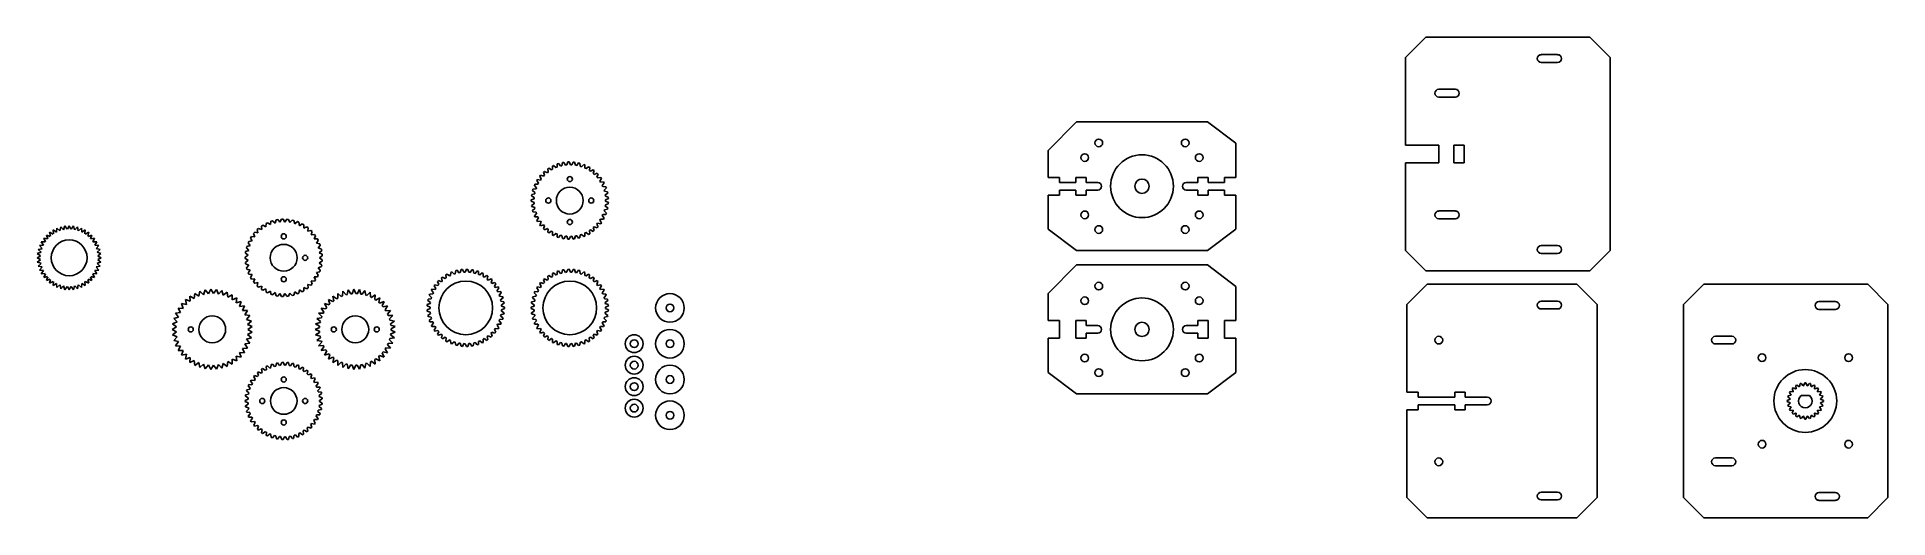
# Model space of a CAD drawing. Header units: inches. Extents: x -0.4 to 25.4, y -3.6 to 3.1.
import ezdxf

# ---------------------------------------------------------------- set-up
doc = ezdxf.new("R2010")
doc.units = ezdxf.units.IN
doc.header["$MEASUREMENT"] = 0
doc.layers.get('0').update_dxf_attribs({"lineweight": 25, "true_color": 0xffffff})

# ---------------------------------------------------------------- blocks, each defined once
blk = doc.blocks.new('bearing-gear')
at = {"color": 7, "true_color": 0x000000}
for p, q in [((-0.112, 0.487), (-0.102, 0.53)), ((-0.085, 0.533), (-0.061, 0.496)), ((-0.044, 0.498), (-0.027, 0.539)), ((-0.01, 0.54), (0.009, 0.5)), ((0.026, 0.499), (0.048, 0.538)), ((0.065, 0.536), (0.078, 0.494)), ((0.095, 0.491), (0.122, 0.526)), ((0.139, 0.522), (0.146, 0.478)), ((-0.437, 0.242), (-0.463, 0.279)), ((-0.453, 0.293), (-0.41, 0.287)), ((-0.399, 0.301), (-0.419, 0.34)), ((-0.408, 0.354), (-0.366, 0.341)), ((-0.354, 0.354), (-0.368, 0.396)), ((-0.355, 0.407), (-0.315, 0.389)), ((-0.301, 0.399), (-0.309, 0.443)), ((-0.295, 0.453), (-0.258, 0.429)), ((-0.242, 0.437), (-0.244, 0.482)), ((-0.229, 0.489), (-0.195, 0.46)), ((-0.179, 0.467), (-0.175, 0.511)), ((-0.159, 0.516), (-0.129, 0.483)), ((0.163, 0.473), (0.194, 0.504)), ((0.21, 0.497), (0.211, 0.453)), ((0.227, 0.446), (0.263, 0.472)), ((0.277, 0.463), (0.272, 0.419)), ((0.287, 0.41), (0.326, 0.431)), ((0.339, 0.42), (0.328, 0.377)), ((0.341, 0.366), (0.382, 0.381)), ((0.394, 0.369), (0.377, 0.328)), ((0.389, 0.315), (0.432, 0.324)), ((0.442, 0.31), (0.419, 0.272)), ((0.429, 0.258), (0.473, 0.261)), ((-0.54, 0.009), (-0.499, 0.026)), ((-0.498, 0.044), (-0.536, 0.067)), ((-0.534, 0.084), (-0.491, 0.095)), ((-0.487, 0.112), (-0.521, 0.141)), ((-0.517, 0.157), (-0.473, 0.163)), ((-0.467, 0.179), (-0.497, 0.212)), ((-0.49, 0.228), (-0.446, 0.227)), ((0.481, 0.246), (0.453, 0.211)), ((0.46, 0.195), (0.504, 0.193)), ((0.51, 0.177), (0.478, 0.146)), ((0.483, 0.129), (0.526, 0.121)), ((0.53, 0.104), (0.494, 0.078)), ((0.496, 0.061), (0.538, 0.046)), ((0.539, 0.029), (0.5, 0.009)), ((-0.499, -0.026), (-0.54, -0.009)), ((-0.536, -0.067), (-0.498, -0.044)), ((-0.491, -0.095), (-0.534, -0.084)), ((-0.521, -0.141), (-0.487, -0.112)), ((-0.473, -0.163), (-0.517, -0.157)), ((-0.497, -0.212), (-0.467, -0.179)), ((-0.446, -0.227), (-0.49, -0.228)), ((-0.463, -0.279), (-0.437, -0.242)), ((0.473, -0.261), (0.429, -0.258)), ((0.453, -0.211), (0.481, -0.246)), ((0.504, -0.193), (0.46, -0.195)), ((0.478, -0.146), (0.51, -0.177)), ((0.526, -0.121), (0.483, -0.129)), ((0.494, -0.078), (0.53, -0.104)), ((0.538, -0.046), (0.496, -0.061)), ((0.5, -0.009), (0.539, -0.029)), ((-0.41, -0.287), (-0.453, -0.293)), ((-0.419, -0.34), (-0.399, -0.301)), ((-0.366, -0.341), (-0.408, -0.354)), ((-0.368, -0.396), (-0.354, -0.354)), ((-0.315, -0.389), (-0.355, -0.407)), ((-0.309, -0.443), (-0.301, -0.399)), ((-0.258, -0.429), (-0.295, -0.453)), ((-0.244, -0.482), (-0.242, -0.437)), ((-0.195, -0.46), (-0.229, -0.489)), ((-0.175, -0.511), (-0.179, -0.467)), ((-0.129, -0.483), (-0.159, -0.516)), ((-0.102, -0.53), (-0.112, -0.487)), ((-0.061, -0.496), (-0.085, -0.533)), ((-0.027, -0.539), (-0.044, -0.498)), ((0.009, -0.5), (-0.01, -0.54)), ((0.048, -0.538), (0.026, -0.499)), ((0.078, -0.494), (0.065, -0.536)), ((0.122, -0.526), (0.095, -0.491)), ((0.146, -0.478), (0.139, -0.522)), ((0.194, -0.504), (0.163, -0.473)), ((0.211, -0.453), (0.21, -0.497)), ((0.263, -0.472), (0.227, -0.446)), ((0.272, -0.419), (0.277, -0.463)), ((0.326, -0.431), (0.287, -0.41)), ((0.328, -0.377), (0.339, -0.42)), ((0.382, -0.381), (0.341, -0.366)), ((0.377, -0.328), (0.394, -0.369)), ((0.432, -0.324), (0.389, -0.315)), ((0.419, -0.272), (0.442, -0.31))]:
    blk.add_line(p, q, dxfattribs=at)
for p, q in [((-0.102, 0.53), (-0.085, 0.533)), ((-0.027, 0.539), (-0.01, 0.54)), ((0.048, 0.538), (0.065, 0.536)), ((0.122, 0.526), (0.139, 0.522)), ((-0.463, 0.279), (-0.453, 0.293)), ((-0.419, 0.34), (-0.408, 0.354)), ((-0.41, 0.287), (-0.399, 0.301)), ((-0.368, 0.396), (-0.355, 0.407)), ((-0.366, 0.341), (-0.354, 0.354)), ((-0.315, 0.389), (-0.301, 0.399)), ((-0.309, 0.443), (-0.295, 0.453)), ((-0.258, 0.429), (-0.242, 0.437)), ((-0.244, 0.482), (-0.229, 0.489)), ((-0.195, 0.46), (-0.179, 0.467)), ((-0.175, 0.511), (-0.159, 0.516)), ((-0.129, 0.483), (-0.112, 0.487)), ((-0.061, 0.496), (-0.044, 0.498)), ((0.009, 0.5), (0.026, 0.499)), ((0.078, 0.494), (0.095, 0.491)), ((0.146, 0.478), (0.163, 0.473)), ((0.194, 0.504), (0.21, 0.497)), ((0.211, 0.453), (0.227, 0.446)), ((0.263, 0.472), (0.277, 0.463)), ((0.272, 0.419), (0.287, 0.41)), ((0.326, 0.431), (0.339, 0.42)), ((0.328, 0.377), (0.341, 0.366)), ((0.377, 0.328), (0.389, 0.315)), ((0.382, 0.381), (0.394, 0.369)), ((0.419, 0.272), (0.429, 0.258)), ((0.432, 0.324), (0.442, 0.31)), ((0.473, 0.261), (0.481, 0.246)), ((-0.54, -0.009), (-0.54, 0.009)), ((-0.536, 0.067), (-0.534, 0.084)), ((-0.521, 0.141), (-0.517, 0.157)), ((-0.499, 0.026), (-0.498, 0.044)), ((-0.497, 0.212), (-0.49, 0.228)), ((-0.491, 0.095), (-0.487, 0.112)), ((-0.473, 0.163), (-0.467, 0.179)), ((-0.446, 0.227), (-0.437, 0.242)), ((0.453, 0.211), (0.46, 0.195)), ((0.478, 0.146), (0.483, 0.129)), ((0.494, 0.078), (0.496, 0.061)), ((0.5, 0.009), (0.5, -0.009)), ((0.504, 0.193), (0.51, 0.177)), ((0.526, 0.121), (0.53, 0.104)), ((0.538, 0.046), (0.539, 0.029)), ((-0.534, -0.084), (-0.536, -0.067)), ((-0.517, -0.157), (-0.521, -0.141)), ((-0.498, -0.044), (-0.499, -0.026)), ((-0.49, -0.228), (-0.497, -0.212)), ((-0.487, -0.112), (-0.491, -0.095)), ((-0.467, -0.179), (-0.473, -0.163)), ((-0.437, -0.242), (-0.446, -0.227)), ((0.429, -0.258), (0.419, -0.272)), ((0.46, -0.195), (0.453, -0.211)), ((0.481, -0.246), (0.473, -0.261)), ((0.483, -0.129), (0.478, -0.146)), ((0.496, -0.061), (0.494, -0.078)), ((0.51, -0.177), (0.504, -0.193)), ((0.53, -0.104), (0.526, -0.121)), ((0.539, -0.029), (0.538, -0.046)), ((-0.453, -0.293), (-0.463, -0.279)), ((-0.408, -0.354), (-0.419, -0.34)), ((-0.399, -0.301), (-0.41, -0.287)), ((-0.355, -0.407), (-0.368, -0.396)), ((-0.354, -0.354), (-0.366, -0.341)), ((-0.301, -0.399), (-0.315, -0.389)), ((-0.295, -0.453), (-0.309, -0.443)), ((-0.242, -0.437), (-0.258, -0.429)), ((-0.229, -0.489), (-0.244, -0.482)), ((-0.179, -0.467), (-0.195, -0.46)), ((-0.159, -0.516), (-0.175, -0.511)), ((-0.112, -0.487), (-0.129, -0.483)), ((-0.044, -0.498), (-0.061, -0.496)), ((0.026, -0.499), (0.009, -0.5)), ((0.095, -0.491), (0.078, -0.494)), ((0.163, -0.473), (0.146, -0.478)), ((0.21, -0.497), (0.194, -0.504)), ((0.227, -0.446), (0.211, -0.453)), ((0.277, -0.463), (0.263, -0.472)), ((0.287, -0.41), (0.272, -0.419)), ((0.339, -0.42), (0.326, -0.431)), ((0.341, -0.366), (0.328, -0.377)), ((0.389, -0.315), (0.377, -0.328)), ((0.394, -0.369), (0.382, -0.381)), ((0.442, -0.31), (0.432, -0.324)), ((-0.085, -0.533), (-0.102, -0.53)), ((-0.01, -0.54), (-0.027, -0.539)), ((0.065, -0.536), (0.048, -0.538)), ((0.139, -0.522), (0.122, -0.526))]:
    blk.add_line(p, q)

msp = doc.modelspace()

# ---------------------------------------------------------------- linework, layer by layer
at = {"color": 7, "true_color": 0x000000}
for p, q in [((18.686, 2.8), (18.97, 3.084)), ((18.97, 3.084), (21.261, 3.084)), ((21.546, 2.8), (21.261, 3.084)), ((18.686, 1.573), (18.686, 2.8)), ((21.546, 0.1), (21.546, 2.8)), ((19.052, 1.573), (18.686, 1.573)), ((18.846, 1.573), (19.152, 1.573)), ((19.152, 1.327), (19.152, 1.573)), ((6.821, 1.267), (6.825, 1.311)), ((6.842, 1.316), (6.871, 1.283)), ((6.888, 1.287), (6.898, 1.33)), ((6.915, 1.333), (6.939, 1.296)), ((6.957, 1.298), (6.973, 1.339)), ((6.99, 1.34), (7.009, 1.3)), ((7.027, 1.299), (7.048, 1.338)), ((7.065, 1.336), (7.079, 1.294)), ((7.096, 1.291), (7.123, 1.326)), ((7.139, 1.322), (7.147, 1.278)), ((7.163, 1.273), (7.195, 1.304)), ((7.211, 1.297), (7.212, 1.253)), ((18.686, 1.327), (19.152, 1.327)), ((18.686, 0.1), (18.686, 1.327)), ((6.563, 1.042), (6.538, 1.079)), ((6.547, 1.093), (6.591, 1.087)), ((6.601, 1.101), (6.581, 1.14)), ((6.592, 1.154), (6.635, 1.141)), ((6.647, 1.154), (6.633, 1.196)), ((6.645, 1.207), (6.686, 1.189)), ((6.699, 1.199), (6.691, 1.243)), ((6.706, 1.253), (6.743, 1.229)), ((6.758, 1.237), (6.756, 1.282)), ((6.771, 1.289), (6.805, 1.26)), ((7.227, 1.246), (7.263, 1.272)), ((7.278, 1.263), (7.273, 1.219)), ((7.287, 1.21), (7.326, 1.231)), ((7.34, 1.22), (7.328, 1.177)), ((7.341, 1.166), (7.383, 1.181)), ((7.395, 1.169), (7.378, 1.128)), ((7.389, 1.115), (7.432, 1.124)), ((7.442, 1.11), (7.42, 1.072)), ((7.429, 1.058), (7.473, 1.061)), ((7.481, 1.046), (7.454, 1.011)), ((6.46, 0.809), (6.501, 0.826)), ((6.46, 0.809), (6.501, 0.826)), ((6.501, 0.774), (6.46, 0.791)), ((6.501, 0.774), (6.46, 0.791)), ((6.502, 0.844), (6.464, 0.867)), ((6.467, 0.884), (6.51, 0.895)), ((6.513, 0.912), (6.479, 0.941)), ((6.484, 0.957), (6.528, 0.963)), ((6.534, 0.979), (6.504, 1.012)), ((6.511, 1.028), (6.555, 1.027)), ((7.461, 0.995), (7.505, 0.993)), ((7.511, 0.977), (7.479, 0.946)), ((7.483, 0.929), (7.527, 0.921)), ((7.53, 0.904), (7.494, 0.878)), ((7.497, 0.861), (7.538, 0.846)), ((7.54, 0.829), (7.5, 0.809)), ((7.5, 0.791), (7.54, 0.771)), ((2.879, 0.485), (2.895, 0.53)), ((2.917, 0.534), (2.948, 0.497)), ((2.948, 0.497), (2.97, 0.539)), ((2.993, 0.54), (3.017, 0.5)), ((3.017, 0.5), (3.045, 0.538)), ((3.068, 0.536), (3.087, 0.492)), ((3.087, 0.492), (3.12, 0.527)), ((3.142, 0.521), (3.155, 0.476)), ((6.464, 0.733), (6.502, 0.756)), ((6.51, 0.705), (6.467, 0.716)), ((6.479, 0.659), (6.513, 0.688)), ((6.528, 0.637), (6.484, 0.643)), ((6.504, 0.588), (6.534, 0.621)), ((6.555, 0.573), (6.511, 0.572)), ((6.538, 0.521), (6.563, 0.558)), ((7.42, 0.528), (7.442, 0.49)), ((7.473, 0.539), (7.429, 0.542)), ((7.454, 0.589), (7.481, 0.554)), ((7.505, 0.607), (7.461, 0.605)), ((7.479, 0.654), (7.511, 0.623)), ((7.527, 0.679), (7.483, 0.671)), ((7.494, 0.722), (7.53, 0.696)), ((7.538, 0.754), (7.497, 0.739)), ((-0.332, 0.223), (-0.356, 0.273)), ((-0.356, 0.273), (-0.302, 0.263)), ((-0.3, 0.265), (-0.318, 0.318)), ((-0.318, 0.318), (-0.265, 0.3)), ((-0.263, 0.301), (-0.274, 0.356)), ((-0.274, 0.356), (-0.223, 0.332)), ((-0.221, 0.333), (-0.225, 0.389)), ((-0.225, 0.389), (-0.178, 0.358)), ((-0.176, 0.359), (-0.172, 0.415)), ((-0.172, 0.415), (-0.13, 0.378)), ((-0.128, 0.379), (-0.116, 0.434)), ((-0.116, 0.434), (-0.079, 0.392)), ((-0.077, 0.393), (-0.059, 0.445)), ((-0.059, 0.445), (-0.027, 0.399)), ((-0.025, 0.399), (0, 0.449)), ((0, 0.449), (0.025, 0.399)), ((0.027, 0.399), (0.059, 0.445)), ((0.059, 0.445), (0.077, 0.393)), ((0.079, 0.392), (0.116, 0.434)), ((0.116, 0.434), (0.127, 0.379)), ((0.13, 0.378), (0.172, 0.415)), ((0.172, 0.415), (0.176, 0.359)), ((0.178, 0.358), (0.225, 0.389)), ((0.225, 0.389), (0.221, 0.333)), ((0.223, 0.332), (0.273, 0.356)), ((0.273, 0.356), (0.263, 0.302)), ((0.265, 0.3), (0.318, 0.318)), ((0.318, 0.318), (0.3, 0.265)), ((0.301, 0.263), (0.356, 0.274)), ((0.356, 0.274), (0.332, 0.223)), ((2.559, 0.235), (2.536, 0.276)), ((2.548, 0.296), (2.595, 0.294)), ((2.595, 0.294), (2.579, 0.338)), ((2.594, 0.356), (2.64, 0.347)), ((2.64, 0.347), (2.63, 0.394)), ((2.647, 0.409), (2.692, 0.394)), ((2.692, 0.394), (2.689, 0.441)), ((2.707, 0.454), (2.75, 0.433)), ((2.75, 0.433), (2.753, 0.48)), ((2.774, 0.49), (2.813, 0.464)), ((2.813, 0.464), (2.822, 0.51)), ((2.844, 0.517), (2.879, 0.485)), ((3.155, 0.476), (3.192, 0.505)), ((3.213, 0.496), (3.219, 0.449)), ((3.219, 0.449), (3.26, 0.473)), ((3.28, 0.462), (3.28, 0.415)), ((3.28, 0.415), (3.323, 0.433)), ((3.341, 0.419), (3.335, 0.372)), ((3.335, 0.372), (3.381, 0.383)), ((3.396, 0.367), (3.383, 0.321)), ((3.383, 0.321), (3.43, 0.327)), ((3.444, 0.308), (3.424, 0.265)), ((3.424, 0.265), (3.471, 0.264)), ((6.591, 0.513), (6.547, 0.507)), ((6.581, 0.46), (6.601, 0.499)), ((6.635, 0.459), (6.592, 0.446)), ((6.633, 0.404), (6.647, 0.446)), ((6.686, 0.411), (6.645, 0.393)), ((6.691, 0.357), (6.699, 0.401)), ((6.743, 0.371), (6.706, 0.347)), ((6.756, 0.318), (6.758, 0.363)), ((6.805, 0.34), (6.771, 0.311)), ((6.825, 0.289), (6.821, 0.333)), ((6.871, 0.317), (6.842, 0.284)), ((6.898, 0.27), (6.888, 0.313)), ((6.939, 0.304), (6.915, 0.267)), ((6.973, 0.261), (6.957, 0.302)), ((7.009, 0.3), (6.99, 0.26)), ((7.048, 0.262), (7.027, 0.301)), ((7.079, 0.306), (7.065, 0.264)), ((7.123, 0.274), (7.096, 0.309)), ((7.147, 0.322), (7.139, 0.278)), ((7.195, 0.296), (7.163, 0.327)), ((7.212, 0.347), (7.211, 0.303)), ((7.263, 0.328), (7.227, 0.354)), ((7.273, 0.381), (7.278, 0.337)), ((7.326, 0.369), (7.287, 0.39)), ((7.328, 0.423), (7.34, 0.38)), ((7.383, 0.419), (7.341, 0.434)), ((7.378, 0.472), (7.395, 0.431)), ((7.432, 0.476), (7.389, 0.485)), ((-0.449, 0), (-0.399, 0.025)), ((-0.445, 0.059), (-0.393, 0.077)), ((-0.399, 0.027), (-0.445, 0.059)), ((-0.434, 0.116), (-0.379, 0.127)), ((-0.392, 0.079), (-0.434, 0.116)), ((-0.415, 0.172), (-0.359, 0.176)), ((-0.378, 0.13), (-0.415, 0.172)), ((-0.358, 0.178), (-0.389, 0.225)), ((-0.389, 0.225), (-0.333, 0.221)), ((0.333, 0.221), (0.389, 0.225)), ((0.389, 0.225), (0.358, 0.178)), ((0.359, 0.176), (0.415, 0.172)), ((0.415, 0.172), (0.378, 0.13)), ((0.379, 0.128), (0.434, 0.116)), ((0.434, 0.116), (0.392, 0.079)), ((0.393, 0.077), (0.445, 0.059)), ((0.445, 0.059), (0.399, 0.027)), ((0.399, 0.025), (0.449, 0)), ((0.449, 0), (0.399, -0.025)), ((2.46, 0.011), (2.501, 0.035)), ((2.46, 0.011), (2.501, 0.035)), ((2.501, 0.035), (2.464, 0.064)), ((2.467, 0.086), (2.511, 0.104)), ((2.511, 0.104), (2.478, 0.138)), ((2.484, 0.16), (2.53, 0.171)), ((2.53, 0.171), (2.502, 0.209)), ((2.511, 0.23), (2.559, 0.235)), ((3.482, 0.243), (3.457, 0.203)), ((3.457, 0.203), (3.504, 0.195)), ((3.511, 0.174), (3.481, 0.138)), ((3.481, 0.138), (3.526, 0.123)), ((3.531, 0.101), (3.495, 0.07)), ((3.495, 0.07), (3.538, 0.049)), ((3.539, 0.026), (3.5, 0)), ((18.97, -0.184), (18.686, 0.1)), ((21.261, -0.184), (21.546, 0.1)), ((-0.399, -0.025), (-0.449, 0)), ((-0.445, -0.059), (-0.399, -0.027)), ((-0.445, -0.059), (-0.399, -0.027)), ((-0.393, -0.077), (-0.445, -0.059)), ((-0.393, -0.077), (-0.445, -0.059)), ((-0.434, -0.116), (-0.392, -0.079)), ((-0.434, -0.116), (-0.392, -0.079)), ((-0.379, -0.128), (-0.434, -0.116)), ((-0.379, -0.128), (-0.434, -0.116)), ((-0.415, -0.172), (-0.378, -0.13)), ((-0.359, -0.176), (-0.415, -0.172)), ((-0.389, -0.225), (-0.358, -0.178)), ((-0.333, -0.221), (-0.389, -0.225)), ((-0.356, -0.274), (-0.332, -0.223)), ((0.332, -0.223), (0.356, -0.273)), ((0.389, -0.225), (0.333, -0.221)), ((0.358, -0.178), (0.389, -0.225)), ((0.415, -0.172), (0.359, -0.176)), ((0.378, -0.13), (0.415, -0.172)), ((0.434, -0.116), (0.379, -0.127)), ((0.392, -0.079), (0.434, -0.116)), ((0.445, -0.059), (0.393, -0.077)), ((0.399, -0.027), (0.445, -0.059)), ((2.501, -0.035), (2.46, -0.011)), ((2.501, -0.035), (2.46, -0.011)), ((2.464, -0.064), (2.501, -0.035)), ((2.511, -0.104), (2.467, -0.086)), ((2.478, -0.138), (2.511, -0.104)), ((2.53, -0.171), (2.484, -0.16)), ((2.502, -0.209), (2.53, -0.171)), ((2.559, -0.235), (2.511, -0.23)), ((2.536, -0.276), (2.559, -0.235)), ((3.504, -0.195), (3.457, -0.203)), ((3.457, -0.203), (3.482, -0.243)), ((3.526, -0.123), (3.481, -0.138)), ((3.481, -0.138), (3.511, -0.174)), ((3.538, -0.049), (3.495, -0.07)), ((3.495, -0.07), (3.531, -0.101)), ((3.5, 0), (3.539, -0.026)), ((5.268, -0.237), (5.273, -0.281)), ((5.318, -0.254), (5.283, -0.228)), ((5.335, -0.203), (5.334, -0.247)), ((5.383, -0.227), (5.351, -0.196)), ((5.406, -0.178), (5.399, -0.222)), ((5.45, -0.209), (5.423, -0.174)), ((5.48, -0.164), (5.467, -0.206)), ((5.519, -0.201), (5.498, -0.162)), ((5.556, -0.16), (5.537, -0.2)), ((5.589, -0.202), (5.573, -0.161)), ((5.631, -0.167), (5.606, -0.204)), ((5.658, -0.213), (5.648, -0.17)), ((5.704, -0.184), (5.675, -0.217)), ((5.725, -0.233), (5.721, -0.189)), ((5.774, -0.211), (5.741, -0.24)), ((5.788, -0.263), (5.79, -0.218)), ((5.84, -0.247), (5.803, -0.271)), ((5.846, -0.301), (5.855, -0.257)), ((18.97, -0.184), (21.261, -0.184)), ((-0.301, -0.263), (-0.356, -0.274)), ((-0.318, -0.318), (-0.3, -0.265)), ((-0.265, -0.3), (-0.318, -0.318)), ((-0.273, -0.356), (-0.263, -0.302)), ((-0.223, -0.332), (-0.273, -0.356)), ((-0.225, -0.389), (-0.221, -0.333)), ((-0.178, -0.358), (-0.225, -0.389)), ((-0.172, -0.415), (-0.176, -0.359)), ((-0.13, -0.378), (-0.172, -0.415)), ((-0.116, -0.434), (-0.127, -0.379)), ((-0.079, -0.392), (-0.116, -0.434)), ((-0.059, -0.445), (-0.077, -0.393)), ((-0.027, -0.399), (-0.059, -0.445)), ((0, -0.449), (-0.025, -0.399)), ((0.025, -0.399), (0, -0.449)), ((0.059, -0.445), (0.027, -0.399)), ((0.077, -0.393), (0.059, -0.445)), ((0.116, -0.434), (0.079, -0.392)), ((0.128, -0.379), (0.116, -0.434)), ((0.172, -0.415), (0.13, -0.378)), ((0.176, -0.359), (0.172, -0.415)), ((0.225, -0.389), (0.178, -0.358)), ((0.221, -0.333), (0.225, -0.389)), ((0.274, -0.356), (0.223, -0.332)), ((0.263, -0.301), (0.274, -0.356)), ((0.318, -0.318), (0.265, -0.3)), ((0.3, -0.265), (0.318, -0.318)), ((0.356, -0.273), (0.302, -0.263)), ((1.75, -0.567), (1.755, -0.497)), ((1.755, -0.497), (1.813, -0.536)), ((1.813, -0.536), (1.827, -0.467)), ((1.827, -0.467), (1.879, -0.515)), ((1.879, -0.515), (1.903, -0.449)), ((1.903, -0.449), (1.948, -0.503)), ((1.948, -0.503), (1.98, -0.44)), ((1.98, -0.44), (2.017, -0.5)), ((2.017, -0.5), (2.059, -0.443)), ((2.059, -0.443), (2.087, -0.508)), ((2.087, -0.508), (2.135, -0.457)), ((2.135, -0.457), (2.155, -0.524)), ((2.155, -0.524), (2.21, -0.481)), ((2.21, -0.481), (2.219, -0.551)), ((2.219, -0.551), (2.28, -0.515)), ((2.28, -0.515), (2.28, -0.585)), ((2.595, -0.294), (2.548, -0.296)), ((2.579, -0.338), (2.595, -0.294)), ((2.64, -0.347), (2.594, -0.356)), ((2.63, -0.394), (2.64, -0.347)), ((2.692, -0.394), (2.647, -0.409)), ((2.689, -0.441), (2.692, -0.394)), ((2.75, -0.433), (2.707, -0.454)), ((2.753, -0.48), (2.75, -0.433)), ((2.813, -0.464), (2.774, -0.49)), ((2.822, -0.51), (2.813, -0.464)), ((2.879, -0.485), (2.844, -0.517)), ((2.895, -0.53), (2.879, -0.485)), ((2.948, -0.497), (2.917, -0.534)), ((2.97, -0.539), (2.948, -0.497)), ((3.017, -0.5), (2.993, -0.54)), ((3.045, -0.538), (3.017, -0.5)), ((3.087, -0.492), (3.068, -0.536)), ((3.12, -0.527), (3.087, -0.492)), ((3.155, -0.476), (3.142, -0.521)), ((3.192, -0.505), (3.155, -0.476)), ((3.219, -0.449), (3.213, -0.496)), ((3.26, -0.473), (3.219, -0.449)), ((3.28, -0.415), (3.28, -0.462)), ((3.323, -0.433), (3.28, -0.415)), ((3.335, -0.372), (3.341, -0.419)), ((3.381, -0.383), (3.335, -0.372)), ((3.383, -0.321), (3.396, -0.367)), ((3.43, -0.327), (3.383, -0.321)), ((3.471, -0.264), (3.424, -0.265)), ((3.424, -0.265), (3.444, -0.308)), ((3.758, -0.563), (3.755, -0.497)), ((3.755, -0.497), (3.805, -0.54)), ((3.821, -0.533), (3.827, -0.467)), ((3.827, -0.467), (3.871, -0.517)), ((3.888, -0.513), (3.903, -0.449)), ((3.903, -0.449), (3.939, -0.504)), ((3.956, -0.502), (3.98, -0.44)), ((3.98, -0.44), (4.009, -0.5)), ((4.026, -0.501), (4.059, -0.443)), ((4.059, -0.443), (4.078, -0.506)), ((4.095, -0.509), (4.135, -0.457)), ((4.135, -0.457), (4.146, -0.522)), ((4.163, -0.527), (4.21, -0.481)), ((4.21, -0.481), (4.211, -0.547)), ((4.227, -0.554), (4.28, -0.515)), ((4.28, -0.515), (4.272, -0.581)), ((5.085, -0.505), (5.041, -0.507)), ((5.065, -0.454), (5.092, -0.489)), ((5.117, -0.442), (5.073, -0.439)), ((5.104, -0.39), (5.126, -0.428)), ((5.157, -0.385), (5.114, -0.376)), ((5.151, -0.331), (5.168, -0.372)), ((5.204, -0.334), (5.163, -0.319)), ((5.206, -0.28), (5.217, -0.323)), ((5.259, -0.29), (5.22, -0.269)), ((5.9, -0.293), (5.86, -0.311)), ((5.899, -0.346), (5.913, -0.304)), ((5.954, -0.346), (5.911, -0.359)), ((5.945, -0.399), (5.965, -0.36)), ((5.999, -0.407), (5.955, -0.413)), ((5.983, -0.458), (6.008, -0.421)), ((6.035, -0.472), (5.991, -0.473)), ((6.012, -0.521), (6.042, -0.488)), ((18.702, -0.65), (18.987, -0.366)), ((18.987, -0.366), (21.078, -0.366)), ((21.362, -0.65), (21.078, -0.366)), ((22.57, -0.65), (22.854, -0.366)), ((22.854, -0.366), (25.146, -0.366)), ((25.43, -0.65), (25.146, -0.366)), ((1.488, -0.772), (1.559, -0.765)), ((1.53, -0.829), (1.488, -0.772)), ((1.559, -0.765), (1.525, -0.703)), ((1.525, -0.703), (1.595, -0.706)), ((1.595, -0.706), (1.571, -0.64)), ((1.571, -0.64), (1.64, -0.653)), ((1.64, -0.653), (1.625, -0.584)), ((1.625, -0.584), (1.692, -0.606)), ((1.692, -0.606), (1.687, -0.536)), ((1.687, -0.536), (1.75, -0.567)), ((2.28, -0.585), (2.345, -0.559)), ((2.345, -0.559), (2.335, -0.628)), ((2.335, -0.628), (2.403, -0.611)), ((2.403, -0.611), (2.383, -0.679)), ((2.383, -0.679), (2.453, -0.671)), ((2.453, -0.671), (2.424, -0.735)), ((2.424, -0.735), (2.494, -0.737)), ((2.494, -0.737), (2.457, -0.797)), ((3.533, -0.821), (3.488, -0.772)), ((3.488, -0.772), (3.554, -0.773)), ((3.563, -0.758), (3.525, -0.703)), ((3.525, -0.703), (3.59, -0.713)), ((3.601, -0.699), (3.571, -0.64)), ((3.571, -0.64), (3.634, -0.659)), ((3.646, -0.646), (3.625, -0.584)), ((3.625, -0.584), (3.685, -0.611)), ((3.699, -0.601), (3.687, -0.536)), ((3.687, -0.536), (3.742, -0.571)), ((4.287, -0.59), (4.345, -0.559)), ((4.345, -0.559), (4.328, -0.623)), ((4.341, -0.634), (4.403, -0.611)), ((4.403, -0.611), (4.377, -0.672)), ((4.389, -0.685), (4.453, -0.671)), ((4.453, -0.671), (4.419, -0.728)), ((4.429, -0.742), (4.494, -0.737)), ((4.494, -0.737), (4.453, -0.789)), ((5.006, -0.671), (5.046, -0.691)), ((5.046, -0.709), (5.006, -0.729)), ((5.049, -0.639), (5.007, -0.654)), ((5.007, -0.746), (5.049, -0.761)), ((5.015, -0.596), (5.052, -0.622)), ((5.063, -0.571), (5.019, -0.579)), ((5.035, -0.523), (5.067, -0.554)), ((6.062, -0.543), (6.018, -0.537)), ((6.033, -0.588), (6.067, -0.559)), ((6.079, -0.616), (6.036, -0.605)), ((6.044, -0.656), (6.081, -0.633)), ((6.081, -0.767), (6.044, -0.744)), ((6.085, -0.691), (6.045, -0.674)), ((6.045, -0.726), (6.085, -0.709)), ((18.702, -1.877), (18.702, -0.65)), ((21.362, -3.35), (21.362, -0.65)), ((22.57, -0.65), (22.57, -3.35)), ((25.43, -3.35), (25.43, -0.65)), ((1.44, -1), (1.501, -0.965)), ((1.501, -1.035), (1.44, -1)), ((1.445, -0.922), (1.511, -0.896)), ((1.501, -0.965), (1.445, -0.922)), ((1.445, -1.078), (1.501, -1.035)), ((1.462, -0.846), (1.53, -0.829)), ((1.511, -0.896), (1.462, -0.846)), ((2.457, -0.797), (2.526, -0.808)), ((2.526, -0.808), (2.481, -0.862)), ((2.481, -0.862), (2.548, -0.884)), ((2.548, -0.884), (2.495, -0.93)), ((2.495, -0.93), (2.559, -0.961)), ((2.559, -0.961), (2.5, -1)), ((2.5, -1), (2.559, -1.039)), ((3.44, -1), (3.501, -0.974)), ((3.44, -1), (3.501, -0.974)), ((3.501, -1.026), (3.44, -1)), ((3.501, -1.026), (3.44, -1)), ((3.445, -0.922), (3.509, -0.905)), ((3.502, -0.956), (3.445, -0.922)), ((3.462, -0.846), (3.527, -0.837)), ((3.513, -0.888), (3.462, -0.846)), ((4.46, -0.805), (4.526, -0.808)), ((4.526, -0.808), (4.478, -0.854)), ((4.483, -0.871), (4.548, -0.884)), ((4.548, -0.884), (4.494, -0.922)), ((4.496, -0.939), (4.559, -0.961)), ((4.559, -0.961), (4.5, -0.991)), ((4.5, -1.009), (4.559, -1.039)), ((5.052, -0.778), (5.015, -0.804)), ((5.019, -0.821), (5.063, -0.829)), ((5.067, -0.846), (5.035, -0.877)), ((5.041, -0.893), (5.085, -0.895)), ((5.092, -0.911), (5.065, -0.946)), ((5.073, -0.961), (5.117, -0.958)), ((5.126, -0.972), (5.104, -1.01)), ((5.114, -1.024), (5.157, -1.015)), ((5.168, -1.028), (5.151, -1.069)), ((5.965, -1.04), (5.945, -1.001)), ((5.955, -0.987), (5.999, -0.993)), ((6.008, -0.979), (5.983, -0.942)), ((5.991, -0.927), (6.035, -0.928)), ((6.042, -0.912), (6.012, -0.879)), ((6.018, -0.863), (6.062, -0.857)), ((6.067, -0.841), (6.033, -0.812)), ((6.036, -0.795), (6.079, -0.784)), ((1.511, -1.104), (1.445, -1.078)), ((1.462, -1.154), (1.511, -1.104)), ((1.53, -1.171), (1.462, -1.154)), ((1.488, -1.228), (1.53, -1.171)), ((1.559, -1.235), (1.488, -1.228)), ((1.525, -1.297), (1.559, -1.235)), ((1.595, -1.294), (1.525, -1.297)), ((1.571, -1.36), (1.595, -1.294)), ((2.494, -1.263), (2.424, -1.265)), ((2.424, -1.265), (2.453, -1.329)), ((2.526, -1.192), (2.457, -1.203)), ((2.457, -1.203), (2.494, -1.263)), ((2.548, -1.116), (2.481, -1.138)), ((2.481, -1.138), (2.526, -1.192)), ((2.559, -1.039), (2.495, -1.07)), ((2.495, -1.07), (2.548, -1.116)), ((3.445, -1.078), (3.502, -1.044)), ((3.509, -1.095), (3.445, -1.078)), ((3.462, -1.154), (3.513, -1.112)), ((3.527, -1.163), (3.462, -1.154)), ((3.488, -1.228), (3.533, -1.179)), ((3.554, -1.227), (3.488, -1.228)), ((3.525, -1.297), (3.563, -1.242)), ((3.59, -1.287), (3.525, -1.297)), ((4.419, -1.272), (4.453, -1.329)), ((4.494, -1.263), (4.429, -1.258)), ((4.453, -1.211), (4.494, -1.263)), ((4.526, -1.192), (4.46, -1.195)), ((4.478, -1.146), (4.526, -1.192)), ((4.548, -1.116), (4.483, -1.129)), ((4.494, -1.078), (4.548, -1.116)), ((4.559, -1.039), (4.496, -1.061)), ((5.163, -1.081), (5.204, -1.066)), ((5.217, -1.077), (5.206, -1.12)), ((5.22, -1.131), (5.259, -1.11)), ((5.273, -1.119), (5.268, -1.163)), ((5.283, -1.172), (5.318, -1.146)), ((5.334, -1.153), (5.335, -1.197)), ((5.351, -1.204), (5.383, -1.173)), ((5.399, -1.178), (5.406, -1.222)), ((5.423, -1.226), (5.45, -1.191)), ((5.467, -1.194), (5.48, -1.236)), ((5.498, -1.238), (5.519, -1.199)), ((5.537, -1.2), (5.556, -1.24)), ((5.573, -1.239), (5.589, -1.198)), ((5.606, -1.196), (5.631, -1.233)), ((5.648, -1.23), (5.658, -1.187)), ((5.675, -1.183), (5.704, -1.216)), ((5.721, -1.211), (5.725, -1.167)), ((5.741, -1.16), (5.774, -1.189)), ((5.79, -1.182), (5.788, -1.137)), ((5.803, -1.129), (5.84, -1.153)), ((5.855, -1.143), (5.846, -1.099)), ((5.86, -1.089), (5.9, -1.107)), ((5.913, -1.096), (5.899, -1.054)), ((5.911, -1.041), (5.954, -1.054)), ((1.64, -1.347), (1.571, -1.36)), ((1.625, -1.416), (1.64, -1.347)), ((1.692, -1.394), (1.625, -1.416)), ((1.687, -1.464), (1.692, -1.394)), ((1.75, -1.433), (1.687, -1.464)), ((1.755, -1.503), (1.75, -1.433)), ((1.813, -1.464), (1.755, -1.503)), ((1.827, -1.533), (1.813, -1.464)), ((1.879, -1.485), (1.827, -1.533)), ((1.903, -1.551), (1.879, -1.485)), ((1.948, -1.497), (1.903, -1.551)), ((1.98, -1.56), (1.948, -1.497)), ((2.017, -1.5), (1.98, -1.56)), ((2.059, -1.557), (2.017, -1.5)), ((2.087, -1.492), (2.059, -1.557)), ((2.135, -1.543), (2.087, -1.492)), ((2.155, -1.476), (2.135, -1.543)), ((2.21, -1.519), (2.155, -1.476)), ((2.219, -1.449), (2.21, -1.519)), ((2.28, -1.485), (2.219, -1.449)), ((2.28, -1.415), (2.28, -1.485)), ((2.345, -1.441), (2.28, -1.415)), ((2.335, -1.372), (2.345, -1.441)), ((2.403, -1.389), (2.335, -1.372)), ((2.383, -1.321), (2.403, -1.389)), ((2.453, -1.329), (2.383, -1.321)), ((2.705, -1.547), (2.742, -1.571)), ((2.758, -1.563), (2.756, -1.518)), ((2.771, -1.511), (2.805, -1.54)), ((2.821, -1.533), (2.825, -1.489)), ((2.841, -1.484), (2.871, -1.517)), ((2.888, -1.513), (2.898, -1.47)), ((2.915, -1.467), (2.939, -1.504)), ((2.956, -1.502), (2.973, -1.461)), ((2.99, -1.46), (3.009, -1.5)), ((3.026, -1.501), (3.048, -1.462)), ((3.065, -1.464), (3.078, -1.506)), ((3.095, -1.509), (3.122, -1.474)), ((3.139, -1.478), (3.146, -1.522)), ((3.163, -1.527), (3.194, -1.496)), ((3.21, -1.503), (3.211, -1.547)), ((3.227, -1.554), (3.263, -1.528)), ((3.277, -1.537), (3.272, -1.581)), ((3.571, -1.36), (3.601, -1.301)), ((3.634, -1.341), (3.571, -1.36)), ((3.625, -1.416), (3.646, -1.354)), ((3.685, -1.389), (3.625, -1.416)), ((3.687, -1.464), (3.699, -1.399)), ((3.742, -1.429), (3.687, -1.464)), ((3.755, -1.503), (3.758, -1.437)), ((3.805, -1.46), (3.755, -1.503)), ((3.827, -1.533), (3.821, -1.467)), ((3.871, -1.483), (3.827, -1.533)), ((3.903, -1.551), (3.888, -1.487)), ((3.939, -1.496), (3.903, -1.551)), ((3.98, -1.56), (3.956, -1.498)), ((4.009, -1.5), (3.98, -1.56)), ((4.059, -1.557), (4.026, -1.499)), ((4.078, -1.494), (4.059, -1.557)), ((4.135, -1.543), (4.095, -1.491)), ((4.146, -1.478), (4.135, -1.543)), ((4.21, -1.519), (4.163, -1.473)), ((4.211, -1.453), (4.21, -1.519)), ((4.28, -1.485), (4.227, -1.446)), ((4.272, -1.419), (4.28, -1.485)), ((4.345, -1.441), (4.287, -1.41)), ((4.328, -1.377), (4.345, -1.441)), ((4.403, -1.389), (4.341, -1.366)), ((4.377, -1.328), (4.403, -1.389)), ((4.453, -1.329), (4.389, -1.315)), ((2.533, -1.821), (2.503, -1.788)), ((2.51, -1.772), (2.554, -1.773)), ((2.563, -1.758), (2.537, -1.721)), ((2.547, -1.707), (2.59, -1.713)), ((2.601, -1.699), (2.581, -1.66)), ((2.592, -1.646), (2.634, -1.659)), ((2.646, -1.646), (2.632, -1.604)), ((2.645, -1.593), (2.685, -1.611)), ((2.699, -1.601), (2.691, -1.557)), ((3.287, -1.59), (3.326, -1.569)), ((3.339, -1.58), (3.328, -1.623)), ((3.341, -1.634), (3.382, -1.619)), ((3.394, -1.631), (3.377, -1.672)), ((3.389, -1.685), (3.432, -1.676)), ((3.442, -1.69), (3.419, -1.728)), ((3.429, -1.742), (3.473, -1.739)), ((3.481, -1.754), (3.453, -1.789)), ((3.46, -1.805), (3.504, -1.807)), ((2.46, -1.991), (2.501, -1.974)), ((2.46, -1.991), (2.501, -1.974)), ((2.501, -2.026), (2.46, -2.009)), ((2.501, -2.026), (2.46, -2.009)), ((2.502, -1.956), (2.464, -1.933)), ((2.464, -2.067), (2.502, -2.044)), ((2.466, -1.916), (2.509, -1.905)), ((2.513, -1.888), (2.479, -1.859)), ((2.483, -1.843), (2.527, -1.837)), ((3.51, -1.823), (3.478, -1.854)), ((3.483, -1.871), (3.526, -1.879)), ((3.53, -1.896), (3.494, -1.922)), ((3.496, -1.939), (3.538, -1.954)), ((3.538, -2.046), (3.496, -2.061)), ((3.539, -1.971), (3.5, -1.991)), ((3.5, -2.009), (3.539, -2.029)), ((18.863, -1.877), (18.702, -1.877)), ((18.863, -1.946), (18.863, -1.877)), ((18.863, -1.946), (19.375, -1.946)), ((18.863, -2.123), (18.863, -2.054)), ((18.863, -2.054), (19.375, -2.054)), ((19.375, -1.877), (19.52, -1.877)), ((19.375, -1.946), (19.375, -1.877)), ((19.375, -2.054), (19.375, -2.123)), ((19.52, -1.877), (19.52, -1.946)), ((19.52, -1.946), (19.827, -1.946)), ((19.52, -2.054), (19.52, -2.123)), ((19.827, -2.054), (19.52, -2.054)), ((2.509, -2.095), (2.466, -2.084)), ((2.479, -2.141), (2.513, -2.112)), ((2.527, -2.163), (2.483, -2.157)), ((2.503, -2.212), (2.533, -2.179)), ((2.554, -2.227), (2.51, -2.228)), ((2.537, -2.279), (2.563, -2.242)), ((2.59, -2.287), (2.547, -2.293)), ((2.581, -2.34), (2.601, -2.301)), ((3.377, -2.328), (3.394, -2.369)), ((3.432, -2.324), (3.389, -2.315)), ((3.419, -2.272), (3.442, -2.31)), ((3.473, -2.261), (3.429, -2.258)), ((3.453, -2.211), (3.481, -2.246)), ((3.504, -2.193), (3.46, -2.195)), ((3.478, -2.146), (3.51, -2.177)), ((3.526, -2.121), (3.483, -2.129)), ((3.494, -2.078), (3.53, -2.104)), ((18.863, -2.123), (18.702, -2.123)), ((18.702, -3.35), (18.702, -2.123)), ((19.375, -2.123), (19.52, -2.123)), ((2.634, -2.341), (2.592, -2.354)), ((2.632, -2.396), (2.646, -2.354)), ((2.685, -2.389), (2.645, -2.407)), ((2.691, -2.443), (2.699, -2.399)), ((2.742, -2.429), (2.705, -2.453)), ((2.756, -2.482), (2.758, -2.437)), ((2.805, -2.46), (2.771, -2.489)), ((2.825, -2.511), (2.821, -2.467)), ((2.871, -2.483), (2.841, -2.516)), ((2.898, -2.53), (2.888, -2.487)), ((2.939, -2.496), (2.915, -2.533)), ((2.973, -2.539), (2.956, -2.498)), ((3.009, -2.5), (2.99, -2.54)), ((3.048, -2.538), (3.026, -2.499)), ((3.078, -2.494), (3.065, -2.536)), ((3.122, -2.526), (3.095, -2.491)), ((3.146, -2.478), (3.139, -2.522)), ((3.194, -2.504), (3.163, -2.473)), ((3.211, -2.453), (3.21, -2.497)), ((3.263, -2.472), (3.227, -2.446)), ((3.272, -2.419), (3.277, -2.463)), ((3.326, -2.431), (3.287, -2.41)), ((3.328, -2.377), (3.339, -2.42)), ((3.382, -2.381), (3.341, -2.366)), ((18.987, -3.634), (18.702, -3.35)), ((21.078, -3.634), (21.362, -3.35)), ((22.854, -3.634), (22.57, -3.35)), ((25.146, -3.634), (25.43, -3.35)), ((18.987, -3.634), (21.078, -3.634)), ((22.854, -3.634), (25.146, -3.634))]:
    msp.add_line(p, q, dxfattribs=at)
at = {"color": 3, "true_color": 0x00ff00}
for p, q in [((20.811, 2.838), (20.581, 2.838)), ((20.581, 2.73), (20.811, 2.73)), ((19.381, 2.354), (19.15, 2.354)), ((19.15, 2.246), (19.381, 2.246)), ((19.358, 1.573), (19.503, 1.573)), ((19.358, 1.327), (19.358, 1.573)), ((19.503, 1.573), (19.503, 1.327)), ((19.358, 1.327), (19.503, 1.327)), ((19.381, 0.654), (19.15, 0.654)), ((19.15, 0.546), (19.381, 0.546)), ((20.811, 0.17), (20.581, 0.17)), ((20.581, 0.062), (20.811, 0.062)), ((20.811, -0.607), (20.581, -0.607)), ((20.581, -0.715), (20.811, -0.715)), ((24.696, -0.612), (24.465, -0.612)), ((24.465, -0.72), (24.696, -0.72)), ((23.248, -1.096), (23.018, -1.096)), ((23.018, -1.204), (23.248, -1.204)), ((23.248, -2.796), (23.018, -2.796)), ((23.018, -2.904), (23.248, -2.904)), ((20.811, -3.276), (20.581, -3.276)), ((24.696, -3.28), (24.465, -3.28)), ((20.581, -3.383), (20.811, -3.383)), ((24.465, -3.388), (24.696, -3.388))]:
    msp.add_line(p, q, dxfattribs=at)
for p, q in [((14.086, 1.9), (13.686, 1.5)), ((15.914, 1.9), (14.086, 1.9)), ((16.314, 1.6), (15.914, 1.9)), ((16.314, 1.123), (16.314, 1.6)), ((6.825, 1.311), (6.842, 1.316)), ((6.898, 1.33), (6.915, 1.333)), ((6.939, 1.296), (6.957, 1.298)), ((6.973, 1.339), (6.99, 1.34)), ((7.009, 1.3), (7.027, 1.299)), ((7.048, 1.338), (7.065, 1.336)), ((7.123, 1.326), (7.139, 1.322)), ((7.195, 1.304), (7.211, 1.297)), ((13.686, 1.123), (13.686, 1.5)), ((6.538, 1.079), (6.547, 1.093)), ((6.555, 1.027), (6.563, 1.042)), ((6.581, 1.14), (6.592, 1.154)), ((6.591, 1.087), (6.601, 1.101)), ((6.633, 1.196), (6.645, 1.207)), ((6.635, 1.141), (6.647, 1.154)), ((6.686, 1.189), (6.699, 1.199)), ((6.691, 1.243), (6.706, 1.253)), ((6.743, 1.229), (6.758, 1.237)), ((6.756, 1.282), (6.771, 1.289)), ((6.805, 1.26), (6.821, 1.267)), ((6.871, 1.283), (6.888, 1.287)), ((7.079, 1.294), (7.096, 1.291)), ((7.147, 1.278), (7.163, 1.273)), ((7.212, 1.253), (7.227, 1.246)), ((7.263, 1.272), (7.278, 1.263)), ((7.273, 1.219), (7.287, 1.21)), ((7.326, 1.231), (7.34, 1.22)), ((7.328, 1.177), (7.341, 1.166)), ((7.378, 1.128), (7.389, 1.115)), ((7.383, 1.181), (7.395, 1.169)), ((7.42, 1.072), (7.429, 1.058)), ((7.432, 1.124), (7.442, 1.11)), ((7.473, 1.061), (7.481, 1.046)), ((13.846, 1.054), (14.074, 1.054)), ((14.074, 1.054), (14.074, 1.123)), ((15.926, 1.054), (15.926, 1.123)), ((16.154, 1.054), (15.926, 1.054)), ((6.46, 0.791), (6.46, 0.809)), ((6.46, 0.791), (6.46, 0.809)), ((6.464, 0.867), (6.467, 0.884)), ((6.479, 0.941), (6.484, 0.957)), ((6.501, 0.826), (6.502, 0.844)), ((6.501, 0.826), (6.502, 0.844)), ((6.504, 1.012), (6.511, 1.028)), ((6.51, 0.895), (6.513, 0.912)), ((6.528, 0.963), (6.534, 0.979)), ((7.454, 1.011), (7.461, 0.995)), ((7.479, 0.946), (7.483, 0.929)), ((7.494, 0.878), (7.497, 0.861)), ((7.5, 0.809), (7.5, 0.791)), ((7.505, 0.993), (7.511, 0.977)), ((7.527, 0.921), (7.53, 0.904)), ((7.538, 0.846), (7.54, 0.829)), ((13.686, 0.4), (13.686, 0.877)), ((14.074, 0.946), (13.846, 0.946)), ((14.074, 0.946), (14.074, 0.877)), ((15.926, 0.946), (16.154, 0.946)), ((15.926, 0.946), (15.926, 0.877)), ((16.314, 0.877), (16.314, 0.4)), ((2.895, 0.53), (2.917, 0.534)), ((2.97, 0.539), (2.993, 0.54)), ((3.045, 0.538), (3.068, 0.536)), ((3.12, 0.527), (3.142, 0.521)), ((6.467, 0.716), (6.464, 0.733)), ((6.484, 0.643), (6.479, 0.659)), ((6.502, 0.756), (6.501, 0.774)), ((6.511, 0.572), (6.504, 0.588)), ((6.513, 0.688), (6.51, 0.705)), ((6.534, 0.621), (6.528, 0.637)), ((6.547, 0.507), (6.538, 0.521)), ((6.563, 0.558), (6.555, 0.573)), ((7.429, 0.542), (7.42, 0.528)), ((7.461, 0.605), (7.454, 0.589)), ((7.481, 0.554), (7.473, 0.539)), ((7.483, 0.671), (7.479, 0.654)), ((7.497, 0.739), (7.494, 0.722)), ((7.511, 0.623), (7.505, 0.607)), ((7.53, 0.696), (7.527, 0.679)), ((7.54, 0.771), (7.538, 0.754)), ((2.536, 0.276), (2.548, 0.296)), ((2.579, 0.338), (2.594, 0.356)), ((2.63, 0.394), (2.647, 0.409)), ((2.689, 0.441), (2.707, 0.454)), ((2.753, 0.48), (2.774, 0.49)), ((2.822, 0.51), (2.844, 0.517)), ((3.192, 0.505), (3.213, 0.496)), ((3.26, 0.473), (3.28, 0.462)), ((3.323, 0.433), (3.341, 0.419)), ((3.381, 0.383), (3.396, 0.367)), ((3.43, 0.327), (3.444, 0.308)), ((3.471, 0.264), (3.482, 0.243)), ((6.592, 0.446), (6.581, 0.46)), ((6.601, 0.499), (6.591, 0.513)), ((6.645, 0.393), (6.633, 0.404)), ((6.647, 0.446), (6.635, 0.459)), ((6.699, 0.401), (6.686, 0.411)), ((6.706, 0.347), (6.691, 0.357)), ((6.758, 0.363), (6.743, 0.371)), ((6.771, 0.311), (6.756, 0.318)), ((6.821, 0.333), (6.805, 0.34)), ((6.842, 0.284), (6.825, 0.289)), ((6.888, 0.313), (6.871, 0.317)), ((6.915, 0.267), (6.898, 0.27)), ((6.957, 0.302), (6.939, 0.304)), ((6.99, 0.26), (6.973, 0.261)), ((7.027, 0.301), (7.009, 0.3)), ((7.065, 0.264), (7.048, 0.262)), ((7.096, 0.309), (7.079, 0.306)), ((7.139, 0.278), (7.123, 0.274)), ((7.163, 0.327), (7.147, 0.322)), ((7.211, 0.303), (7.195, 0.296)), ((7.227, 0.354), (7.212, 0.347)), ((7.278, 0.337), (7.263, 0.328)), ((7.287, 0.39), (7.273, 0.381)), ((7.34, 0.38), (7.326, 0.369)), ((7.341, 0.434), (7.328, 0.423)), ((7.389, 0.485), (7.378, 0.472)), ((7.395, 0.431), (7.383, 0.419)), ((7.442, 0.49), (7.432, 0.476)), ((13.686, 0.4), (14.086, 0.1)), ((15.914, 0.1), (16.314, 0.4)), ((2.46, -0.011), (2.46, 0.011)), ((2.46, -0.011), (2.46, 0.011)), ((2.464, 0.064), (2.467, 0.086)), ((2.478, 0.138), (2.484, 0.16)), ((2.502, 0.209), (2.511, 0.23)), ((3.504, 0.195), (3.511, 0.174)), ((3.526, 0.123), (3.531, 0.101)), ((3.538, 0.049), (3.539, 0.026)), ((14.086, 0.1), (15.914, 0.1)), ((2.467, -0.086), (2.464, -0.064)), ((2.484, -0.16), (2.478, -0.138)), ((2.511, -0.23), (2.502, -0.209)), ((3.482, -0.243), (3.471, -0.264)), ((3.511, -0.174), (3.504, -0.195)), ((3.531, -0.101), (3.526, -0.123)), ((3.539, -0.026), (3.538, -0.049)), ((5.283, -0.228), (5.268, -0.237)), ((5.334, -0.247), (5.318, -0.254)), ((5.351, -0.196), (5.335, -0.203)), ((5.399, -0.222), (5.383, -0.227)), ((5.423, -0.174), (5.406, -0.178)), ((5.467, -0.206), (5.45, -0.209)), ((5.498, -0.162), (5.48, -0.164)), ((5.537, -0.2), (5.519, -0.201)), ((5.573, -0.161), (5.556, -0.16)), ((5.606, -0.204), (5.589, -0.202)), ((5.648, -0.17), (5.631, -0.167)), ((5.675, -0.217), (5.658, -0.213)), ((5.721, -0.189), (5.704, -0.184)), ((5.741, -0.24), (5.725, -0.233)), ((5.79, -0.218), (5.774, -0.211)), ((5.855, -0.257), (5.84, -0.247)), ((14.086, -0.1), (13.686, -0.5)), ((15.914, -0.1), (14.086, -0.1)), ((16.314, -0.4), (15.914, -0.1)), ((2.548, -0.296), (2.536, -0.276)), ((2.594, -0.356), (2.579, -0.338)), ((2.647, -0.409), (2.63, -0.394)), ((2.707, -0.454), (2.689, -0.441)), ((2.774, -0.49), (2.753, -0.48)), ((2.844, -0.517), (2.822, -0.51)), ((3.213, -0.496), (3.192, -0.505)), ((3.28, -0.462), (3.26, -0.473)), ((3.341, -0.419), (3.323, -0.433)), ((3.396, -0.367), (3.381, -0.383)), ((3.444, -0.308), (3.43, -0.327)), ((3.871, -0.517), (3.888, -0.513)), ((3.939, -0.504), (3.956, -0.502)), ((4.009, -0.5), (4.026, -0.501)), ((4.078, -0.506), (4.095, -0.509)), ((5.041, -0.507), (5.035, -0.523)), ((5.073, -0.439), (5.065, -0.454)), ((5.092, -0.489), (5.085, -0.505)), ((5.114, -0.376), (5.104, -0.39)), ((5.126, -0.428), (5.117, -0.442)), ((5.163, -0.319), (5.151, -0.331)), ((5.168, -0.372), (5.157, -0.385)), ((5.217, -0.323), (5.204, -0.334)), ((5.22, -0.269), (5.206, -0.28)), ((5.273, -0.281), (5.259, -0.29)), ((5.803, -0.271), (5.788, -0.263)), ((5.86, -0.311), (5.846, -0.301)), ((5.911, -0.359), (5.899, -0.346)), ((5.913, -0.304), (5.9, -0.293)), ((5.955, -0.413), (5.945, -0.399)), ((5.965, -0.36), (5.954, -0.346)), ((5.991, -0.473), (5.983, -0.458)), ((6.008, -0.421), (5.999, -0.407)), ((6.042, -0.488), (6.035, -0.472)), ((13.686, -0.877), (13.686, -0.5)), ((16.314, -0.877), (16.314, -0.4)), ((2.917, -0.534), (2.895, -0.53)), ((2.993, -0.54), (2.97, -0.539)), ((3.068, -0.536), (3.045, -0.538)), ((3.142, -0.521), (3.12, -0.527)), ((3.554, -0.773), (3.563, -0.758)), ((3.59, -0.713), (3.601, -0.699)), ((3.634, -0.659), (3.646, -0.646)), ((3.685, -0.611), (3.699, -0.601)), ((3.742, -0.571), (3.758, -0.563)), ((3.805, -0.54), (3.821, -0.533)), ((4.146, -0.522), (4.163, -0.527)), ((4.211, -0.547), (4.227, -0.554)), ((4.272, -0.581), (4.287, -0.59)), ((4.328, -0.623), (4.341, -0.634)), ((4.377, -0.672), (4.389, -0.685)), ((4.419, -0.728), (4.429, -0.742)), ((5.007, -0.654), (5.006, -0.671)), ((5.006, -0.729), (5.007, -0.746)), ((5.019, -0.579), (5.015, -0.596)), ((5.046, -0.691), (5.046, -0.709)), ((5.052, -0.622), (5.049, -0.639)), ((5.049, -0.761), (5.052, -0.778)), ((5.067, -0.554), (5.063, -0.571)), ((6.018, -0.537), (6.012, -0.521)), ((6.036, -0.605), (6.033, -0.588)), ((6.045, -0.674), (6.044, -0.656)), ((6.044, -0.744), (6.045, -0.726)), ((6.067, -0.559), (6.062, -0.543)), ((6.081, -0.633), (6.079, -0.616)), ((6.079, -0.784), (6.081, -0.767)), ((6.085, -0.709), (6.085, -0.691)), ((3.501, -0.974), (3.502, -0.956)), ((3.501, -0.974), (3.502, -0.956)), ((3.502, -1.044), (3.501, -1.026)), ((3.509, -0.905), (3.513, -0.888)), ((3.527, -0.837), (3.533, -0.821)), ((4.453, -0.789), (4.46, -0.805)), ((4.478, -0.854), (4.483, -0.871)), ((4.494, -0.922), (4.496, -0.939)), ((4.5, -0.991), (4.5, -1.009)), ((5.015, -0.804), (5.019, -0.821)), ((5.035, -0.877), (5.041, -0.893)), ((5.063, -0.829), (5.067, -0.846)), ((5.065, -0.946), (5.073, -0.961)), ((5.085, -0.895), (5.092, -0.911)), ((5.104, -1.01), (5.114, -1.024)), ((5.117, -0.958), (5.126, -0.972)), ((5.157, -1.015), (5.168, -1.028)), ((5.945, -1.001), (5.955, -0.987)), ((5.983, -0.942), (5.991, -0.927)), ((5.999, -0.993), (6.008, -0.979)), ((6.012, -0.879), (6.018, -0.863)), ((6.033, -0.812), (6.036, -0.795)), ((6.035, -0.928), (6.042, -0.912)), ((6.062, -0.857), (6.067, -0.841)), ((14.074, -1.123), (14.074, -0.877)), ((14.219, -0.946), (14.381, -0.946)), ((15.781, -0.946), (15.619, -0.946)), ((15.926, -1.123), (15.926, -0.877)), ((3.513, -1.112), (3.509, -1.095)), ((3.533, -1.179), (3.527, -1.163)), ((3.563, -1.242), (3.554, -1.227)), ((3.601, -1.301), (3.59, -1.287)), ((4.429, -1.258), (4.419, -1.272)), ((4.46, -1.195), (4.453, -1.211)), ((4.483, -1.129), (4.478, -1.146)), ((4.496, -1.061), (4.494, -1.078)), ((5.151, -1.069), (5.163, -1.081)), ((5.204, -1.066), (5.217, -1.077)), ((5.206, -1.12), (5.22, -1.131)), ((5.259, -1.11), (5.273, -1.119)), ((5.268, -1.163), (5.283, -1.172)), ((5.318, -1.146), (5.334, -1.153)), ((5.335, -1.197), (5.351, -1.204)), ((5.383, -1.173), (5.399, -1.178)), ((5.406, -1.222), (5.423, -1.226)), ((5.45, -1.191), (5.467, -1.194)), ((5.48, -1.236), (5.498, -1.238)), ((5.519, -1.199), (5.537, -1.2)), ((5.556, -1.24), (5.573, -1.239)), ((5.589, -1.198), (5.606, -1.196)), ((5.631, -1.233), (5.648, -1.23)), ((5.658, -1.187), (5.675, -1.183)), ((5.704, -1.216), (5.721, -1.211)), ((5.725, -1.167), (5.741, -1.16)), ((5.774, -1.189), (5.79, -1.182)), ((5.788, -1.137), (5.803, -1.129)), ((5.84, -1.153), (5.855, -1.143)), ((5.846, -1.099), (5.86, -1.089)), ((5.899, -1.054), (5.911, -1.041)), ((5.9, -1.107), (5.913, -1.096)), ((5.954, -1.054), (5.965, -1.04)), ((13.686, -1.6), (13.686, -1.123)), ((16.314, -1.123), (16.314, -1.6)), ((2.691, -1.557), (2.705, -1.547)), ((2.756, -1.518), (2.771, -1.511)), ((2.805, -1.54), (2.821, -1.533)), ((2.825, -1.489), (2.841, -1.484)), ((2.871, -1.517), (2.888, -1.513)), ((2.898, -1.47), (2.915, -1.467)), ((2.939, -1.504), (2.956, -1.502)), ((2.973, -1.461), (2.99, -1.46)), ((3.009, -1.5), (3.026, -1.501)), ((3.048, -1.462), (3.065, -1.464)), ((3.078, -1.506), (3.095, -1.509)), ((3.122, -1.474), (3.139, -1.478)), ((3.146, -1.522), (3.163, -1.527)), ((3.194, -1.496), (3.21, -1.503)), ((3.211, -1.547), (3.227, -1.554)), ((3.263, -1.528), (3.277, -1.537)), ((3.646, -1.354), (3.634, -1.341)), ((3.699, -1.399), (3.685, -1.389)), ((3.758, -1.437), (3.742, -1.429)), ((3.821, -1.467), (3.805, -1.46)), ((3.888, -1.487), (3.871, -1.483)), ((3.956, -1.498), (3.939, -1.496)), ((4.026, -1.499), (4.009, -1.5)), ((4.095, -1.491), (4.078, -1.494)), ((4.163, -1.473), (4.146, -1.478)), ((4.227, -1.446), (4.211, -1.453)), ((4.287, -1.41), (4.272, -1.419)), ((4.341, -1.366), (4.328, -1.377)), ((4.389, -1.315), (4.377, -1.328)), ((2.503, -1.788), (2.51, -1.772)), ((2.537, -1.721), (2.547, -1.707)), ((2.554, -1.773), (2.563, -1.758)), ((2.581, -1.66), (2.592, -1.646)), ((2.59, -1.713), (2.601, -1.699)), ((2.632, -1.604), (2.645, -1.593)), ((2.634, -1.659), (2.646, -1.646)), ((2.685, -1.611), (2.699, -1.601)), ((2.742, -1.571), (2.758, -1.563)), ((3.272, -1.581), (3.287, -1.59)), ((3.326, -1.569), (3.339, -1.58)), ((3.328, -1.623), (3.341, -1.634)), ((3.377, -1.672), (3.389, -1.685)), ((3.382, -1.619), (3.394, -1.631)), ((3.419, -1.728), (3.429, -1.742)), ((3.432, -1.676), (3.442, -1.69)), ((3.453, -1.789), (3.46, -1.805)), ((3.473, -1.739), (3.481, -1.754)), ((3.504, -1.807), (3.51, -1.823)), ((13.686, -1.6), (14.086, -1.9)), ((15.914, -1.9), (16.314, -1.6)), ((16.314, -1.6), (16.314, -1.6)), ((2.46, -2.009), (2.46, -1.991)), ((2.46, -2.009), (2.46, -1.991)), ((2.464, -1.933), (2.466, -1.916)), ((2.466, -2.084), (2.464, -2.067)), ((2.479, -1.859), (2.483, -1.843)), ((2.501, -1.974), (2.502, -1.956)), ((2.501, -1.974), (2.502, -1.956)), ((2.502, -2.044), (2.501, -2.026)), ((2.509, -1.905), (2.513, -1.888)), ((2.527, -1.837), (2.533, -1.821)), ((3.478, -1.854), (3.483, -1.871)), ((3.494, -1.922), (3.496, -1.939)), ((3.496, -2.061), (3.494, -2.078)), ((3.5, -1.991), (3.5, -2.009)), ((3.526, -1.879), (3.53, -1.896)), ((3.538, -1.954), (3.539, -1.971)), ((3.539, -2.029), (3.538, -2.046)), ((14.086, -1.9), (15.914, -1.9)), ((2.483, -2.157), (2.479, -2.141)), ((2.51, -2.228), (2.503, -2.212)), ((2.513, -2.112), (2.509, -2.095)), ((2.533, -2.179), (2.527, -2.163)), ((2.547, -2.293), (2.537, -2.279)), ((2.563, -2.242), (2.554, -2.227)), ((2.601, -2.301), (2.59, -2.287)), ((3.389, -2.315), (3.377, -2.328)), ((3.429, -2.258), (3.419, -2.272)), ((3.442, -2.31), (3.432, -2.324)), ((3.46, -2.195), (3.453, -2.211)), ((3.481, -2.246), (3.473, -2.261)), ((3.483, -2.129), (3.478, -2.146)), ((3.51, -2.177), (3.504, -2.193)), ((3.53, -2.104), (3.526, -2.121)), ((2.592, -2.354), (2.581, -2.34)), ((2.645, -2.407), (2.632, -2.396)), ((2.646, -2.354), (2.634, -2.341)), ((2.699, -2.399), (2.685, -2.389)), ((2.705, -2.453), (2.691, -2.443)), ((2.758, -2.437), (2.742, -2.429)), ((2.771, -2.489), (2.756, -2.482)), ((2.821, -2.467), (2.805, -2.46)), ((2.841, -2.516), (2.825, -2.511)), ((2.888, -2.487), (2.871, -2.483)), ((2.915, -2.533), (2.898, -2.53)), ((2.956, -2.498), (2.939, -2.496)), ((2.99, -2.54), (2.973, -2.539)), ((3.026, -2.499), (3.009, -2.5)), ((3.065, -2.536), (3.048, -2.538)), ((3.095, -2.491), (3.078, -2.494)), ((3.139, -2.522), (3.122, -2.526)), ((3.163, -2.473), (3.146, -2.478)), ((3.21, -2.497), (3.194, -2.504)), ((3.227, -2.446), (3.211, -2.453)), ((3.277, -2.463), (3.263, -2.472)), ((3.287, -2.41), (3.272, -2.419)), ((3.339, -2.42), (3.326, -2.431)), ((3.341, -2.366), (3.328, -2.377)), ((3.394, -2.369), (3.382, -2.381))]:
    msp.add_line(p, q)
at = {"color": 7, "true_color": 0xffffff}
for p, q in [((13.686, 1.123), (13.846, 1.123)), ((13.846, 1.054), (13.846, 1.123)), ((14.074, 1.123), (14.219, 1.123)), ((14.219, 1.054), (14.219, 1.123)), ((14.381, 1.054), (14.219, 1.054)), ((15.619, 1.054), (15.781, 1.054)), ((15.781, 1.054), (15.781, 1.123)), ((15.926, 1.123), (15.781, 1.123)), ((16.154, 1.054), (16.154, 1.123)), ((16.314, 1.123), (16.154, 1.123)), ((13.686, 0.877), (13.846, 0.877)), ((13.846, 0.877), (13.846, 0.946)), ((14.074, 0.877), (14.219, 0.877)), ((14.219, 0.877), (14.219, 0.946)), ((14.219, 0.946), (14.381, 0.946)), ((15.781, 0.946), (15.619, 0.946)), ((15.781, 0.877), (15.781, 0.946)), ((15.926, 0.877), (15.781, 0.877)), ((16.154, 0.877), (16.154, 0.946)), ((16.314, 0.877), (16.154, 0.877)), ((13.686, -0.877), (13.846, -0.877)), ((13.846, -1.123), (13.846, -0.877)), ((14.074, -0.877), (14.219, -0.877)), ((14.219, -0.946), (14.219, -0.877)), ((15.781, -0.946), (15.781, -0.877)), ((15.926, -0.877), (15.781, -0.877)), ((16.154, -1.123), (16.154, -0.877)), ((16.314, -0.877), (16.154, -0.877)), ((13.686, -1.123), (13.846, -1.123)), ((14.074, -1.123), (14.219, -1.123)), ((14.219, -1.123), (14.219, -1.054)), ((14.219, -1.054), (14.381, -1.054)), ((15.781, -1.054), (15.619, -1.054)), ((15.781, -1.123), (15.781, -1.054)), ((15.926, -1.123), (15.781, -1.123)), ((16.314, -1.123), (16.154, -1.123))]:
    msp.add_line(p, q, dxfattribs=at)
at = {"color": 6, "true_color": 0xff00ff}
for p, q in [((24.141, -1.786), (24.156, -1.777)), ((24.146, -1.83), (24.141, -1.786)), ((24.156, -1.777), (24.191, -1.804)), ((24.191, -1.804), (24.194, -1.802)), ((24.194, -1.802), (24.201, -1.758)), ((24.201, -1.758), (24.217, -1.754)), ((24.217, -1.754), (24.245, -1.789)), ((24.245, -1.789), (24.248, -1.788)), ((24.248, -1.788), (24.266, -1.748)), ((24.266, -1.748), (24.283, -1.748)), ((24.283, -1.748), (24.301, -1.788)), ((24.301, -1.788), (24.304, -1.789)), ((24.304, -1.789), (24.331, -1.754)), ((24.331, -1.754), (24.348, -1.758)), ((24.348, -1.758), (24.354, -1.802)), ((24.354, -1.802), (24.358, -1.804)), ((24.358, -1.804), (24.393, -1.777)), ((24.393, -1.777), (24.408, -1.786)), ((24.408, -1.786), (24.403, -1.83)), ((24.022, -1.991), (24.063, -1.974)), ((24.022, -2.009), (24.022, -1.991)), ((24.063, -2.026), (24.022, -2.009)), ((24.028, -1.943), (24.033, -1.926)), ((24.063, -1.97), (24.028, -1.943)), ((24.028, -2.057), (24.063, -2.03)), ((24.033, -2.074), (24.028, -2.057)), ((24.033, -1.926), (24.077, -1.92)), ((24.051, -1.881), (24.06, -1.866)), ((24.078, -1.917), (24.051, -1.881)), ((24.06, -1.866), (24.104, -1.871)), ((24.063, -1.974), (24.063, -1.97)), ((24.063, -2.03), (24.063, -2.026)), ((24.077, -1.92), (24.078, -1.917)), ((24.09, -1.828), (24.102, -1.815)), ((24.106, -1.869), (24.09, -1.828)), ((24.102, -1.815), (24.143, -1.832)), ((24.104, -1.871), (24.106, -1.869)), ((24.143, -1.832), (24.146, -1.83)), ((24.217, -1.923), (24.332, -1.923)), ((24.403, -1.83), (24.406, -1.832)), ((24.406, -1.832), (24.447, -1.815)), ((24.459, -1.828), (24.443, -1.869)), ((24.443, -1.869), (24.445, -1.871)), ((24.445, -1.871), (24.489, -1.866)), ((24.447, -1.815), (24.459, -1.828)), ((24.497, -1.881), (24.471, -1.917)), ((24.471, -1.917), (24.472, -1.92)), ((24.472, -1.92), (24.516, -1.926)), ((24.52, -1.943), (24.486, -1.97)), ((24.486, -1.97), (24.486, -1.974)), ((24.486, -1.974), (24.527, -1.991)), ((24.527, -2.009), (24.486, -2.026)), ((24.486, -2.026), (24.486, -2.03)), ((24.486, -2.03), (24.52, -2.057)), ((24.489, -1.866), (24.497, -1.881)), ((24.516, -1.926), (24.52, -1.943)), ((24.52, -2.057), (24.516, -2.074)), ((24.527, -1.991), (24.527, -2.009)), ((24.077, -2.08), (24.033, -2.074)), ((24.051, -2.119), (24.078, -2.083)), ((24.06, -2.134), (24.051, -2.119)), ((24.104, -2.129), (24.06, -2.134)), ((24.078, -2.083), (24.077, -2.08)), ((24.09, -2.172), (24.106, -2.131)), ((24.102, -2.185), (24.09, -2.172)), ((24.143, -2.168), (24.102, -2.185)), ((24.106, -2.131), (24.104, -2.129)), ((24.141, -2.214), (24.146, -2.17)), ((24.156, -2.223), (24.141, -2.214)), ((24.146, -2.17), (24.143, -2.168)), ((24.191, -2.196), (24.156, -2.223)), ((24.194, -2.198), (24.191, -2.196)), ((24.201, -2.242), (24.194, -2.198)), ((24.217, -2.246), (24.201, -2.242)), ((24.245, -2.211), (24.217, -2.246)), ((24.248, -2.212), (24.245, -2.211)), ((24.266, -2.252), (24.248, -2.212)), ((24.283, -2.252), (24.266, -2.252)), ((24.301, -2.212), (24.283, -2.252)), ((24.304, -2.211), (24.301, -2.212)), ((24.331, -2.246), (24.304, -2.211)), ((24.348, -2.242), (24.331, -2.246)), ((24.354, -2.198), (24.348, -2.242)), ((24.358, -2.196), (24.354, -2.198)), ((24.393, -2.223), (24.358, -2.196)), ((24.408, -2.214), (24.393, -2.223)), ((24.406, -2.168), (24.403, -2.17)), ((24.403, -2.17), (24.408, -2.214)), ((24.447, -2.185), (24.406, -2.168)), ((24.445, -2.129), (24.443, -2.131)), ((24.443, -2.131), (24.459, -2.172)), ((24.489, -2.134), (24.445, -2.129)), ((24.459, -2.172), (24.447, -2.185)), ((24.472, -2.08), (24.471, -2.083)), ((24.471, -2.083), (24.497, -2.119)), ((24.516, -2.074), (24.472, -2.08)), ((24.497, -2.119), (24.489, -2.134))]:
    msp.add_line(p, q, dxfattribs=at)
for centre, radius in [((14.396, 1.605), 0.0539), ((15.604, 1.605), 0.0539), ((15, 1), 0.439), ((15, 1), 0.1), ((14.396, 0.395), 0.0539), ((15.604, 0.395), 0.0539), ((8.4, -0.7), 0.2), ((14.396, -0.395), 0.0539), ((15.604, -0.395), 0.0539), ((15, -1), 0.439), ((8.4, -1.2), 0.2), ((15, -1), 0.1), ((7.9, -1.2), 0.125), ((7.9, -1.5), 0.125), ((8.4, -1.7), 0.2), ((14.396, -1.604), 0.0539), ((15.604, -1.604), 0.0539), ((7.9, -1.8), 0.125), ((3, -2), 0.186), ((7.9, -2.1), 0.125), ((8.4, -2.2), 0.2)]:
    msp.add_circle(centre, radius)
at = {"color": 3, "true_color": 0x00ff00}
for centre, radius in [((14.2, 1.4), 0.0539), ((15.8, 1.4), 0.0539), ((14.2, 0.6), 0.0539), ((15.8, 0.6), 0.0539), ((5.545, -0.7), 0.375), ((7, -0.7), 0.375), ((8.4, -0.7), 0.0539), ((14.2, -0.6), 0.0539), ((15.8, -0.6), 0.0539), ((7.9, -1.2), 0.0539), ((8.4, -1.2), 0.0539), ((19.15, -1.15), 0.0539), ((19.15, -1.15), 0.0539), ((7.9, -1.5), 0.0539), ((14.2, -1.4), 0.0539), ((15.8, -1.4), 0.0539), ((23.67, -1.395), 0.0539), ((24.879, -1.395), 0.0539), ((7.9, -1.8), 0.0539), ((8.4, -1.7), 0.0539), ((24.274, -2), 0.439), ((7.9, -2.1), 0.0539), ((8.4, -2.2), 0.0539), ((23.67, -2.604), 0.0539), ((24.879, -2.604), 0.0539), ((19.15, -2.85), 0.0539)]:
    msp.add_circle(centre, radius, dxfattribs=at)
at = {"color": 1, "true_color": 0xff0000}
for centre, radius in [((7, 1.1), 0.0358), ((6.7, 0.8), 0.0358), ((7, 0.8), 0.188), ((7.3, 0.8), 0.0358), ((7, 0.5), 0.0358), ((3, 0.3), 0.0358), ((0, 0), 0.25), ((3, 0), 0.188), ((3.3, 0), 0.0358), ((3, -0.3), 0.0358), ((1.7, -1), 0.0358), ((2, -1), 0.188), ((3.7, -1), 0.0358), ((4, -1), 0.188), ((4.3, -1), 0.0358), ((3, -1.7), 0.0358), ((2.7, -2), 0.0358), ((3.3, -2), 0.0358), ((3, -2.3), 0.0358)]:
    msp.add_circle(centre, radius, dxfattribs=at)
at = {"color": 3, "true_color": 0x00ff00}
for centre, start, end in [((20.581, 2.784), 90, 270), ((20.811, 2.784), 270, 90), ((19.15, 2.3), 90, 270), ((19.381, 2.3), 270, 90), ((19.15, 0.6), 90, 270), ((19.381, 0.6), 270, 90), ((19.381, 0.6), 270, 90), ((20.581, 0.116), 90, 270), ((20.811, 0.116), 270, 90), ((20.581, -0.661), 90, 270), ((20.811, -0.661), 270, 90), ((24.465, -0.666), 90, 270), ((24.696, -0.666), 270, 90), ((23.018, -1.15), 90, 270), ((23.248, -1.15), 270, 90), ((23.018, -2.85), 90, 270), ((23.248, -2.85), 270, 90), ((23.248, -2.85), 270, 90), ((20.581, -3.329), 90, 270), ((20.811, -3.329), 270, 90), ((24.465, -3.334), 90, 270), ((24.696, -3.334), 270, 90)]:
    msp.add_arc(centre, 0.0539, start, end, dxfattribs=at)
at = {"color": 7, "true_color": 0xffffff}
for centre, start, end in [((14.381, 1), 270, 90), ((15.619, 1), 90, 270), ((14.381, -1), 270, 90), ((15.619, -1), 90, 270)]:
    msp.add_arc(centre, 0.0539, start, end, dxfattribs=at)
at = {"color": 7, "true_color": 0x000000}
msp.add_arc((19.827, -2), 0.0539, 270, 90, dxfattribs=at)
at = {"color": 6, "true_color": 0xff00ff}
msp.add_arc((24.274, -2), 0.096, 126.8699, 53.1301, dxfattribs=at)

# ---------------------------------------------------------------- block references
msp.add_blockref('bearing-gear', (7, -0.7))

doc.saveas('drawing.dxf')
